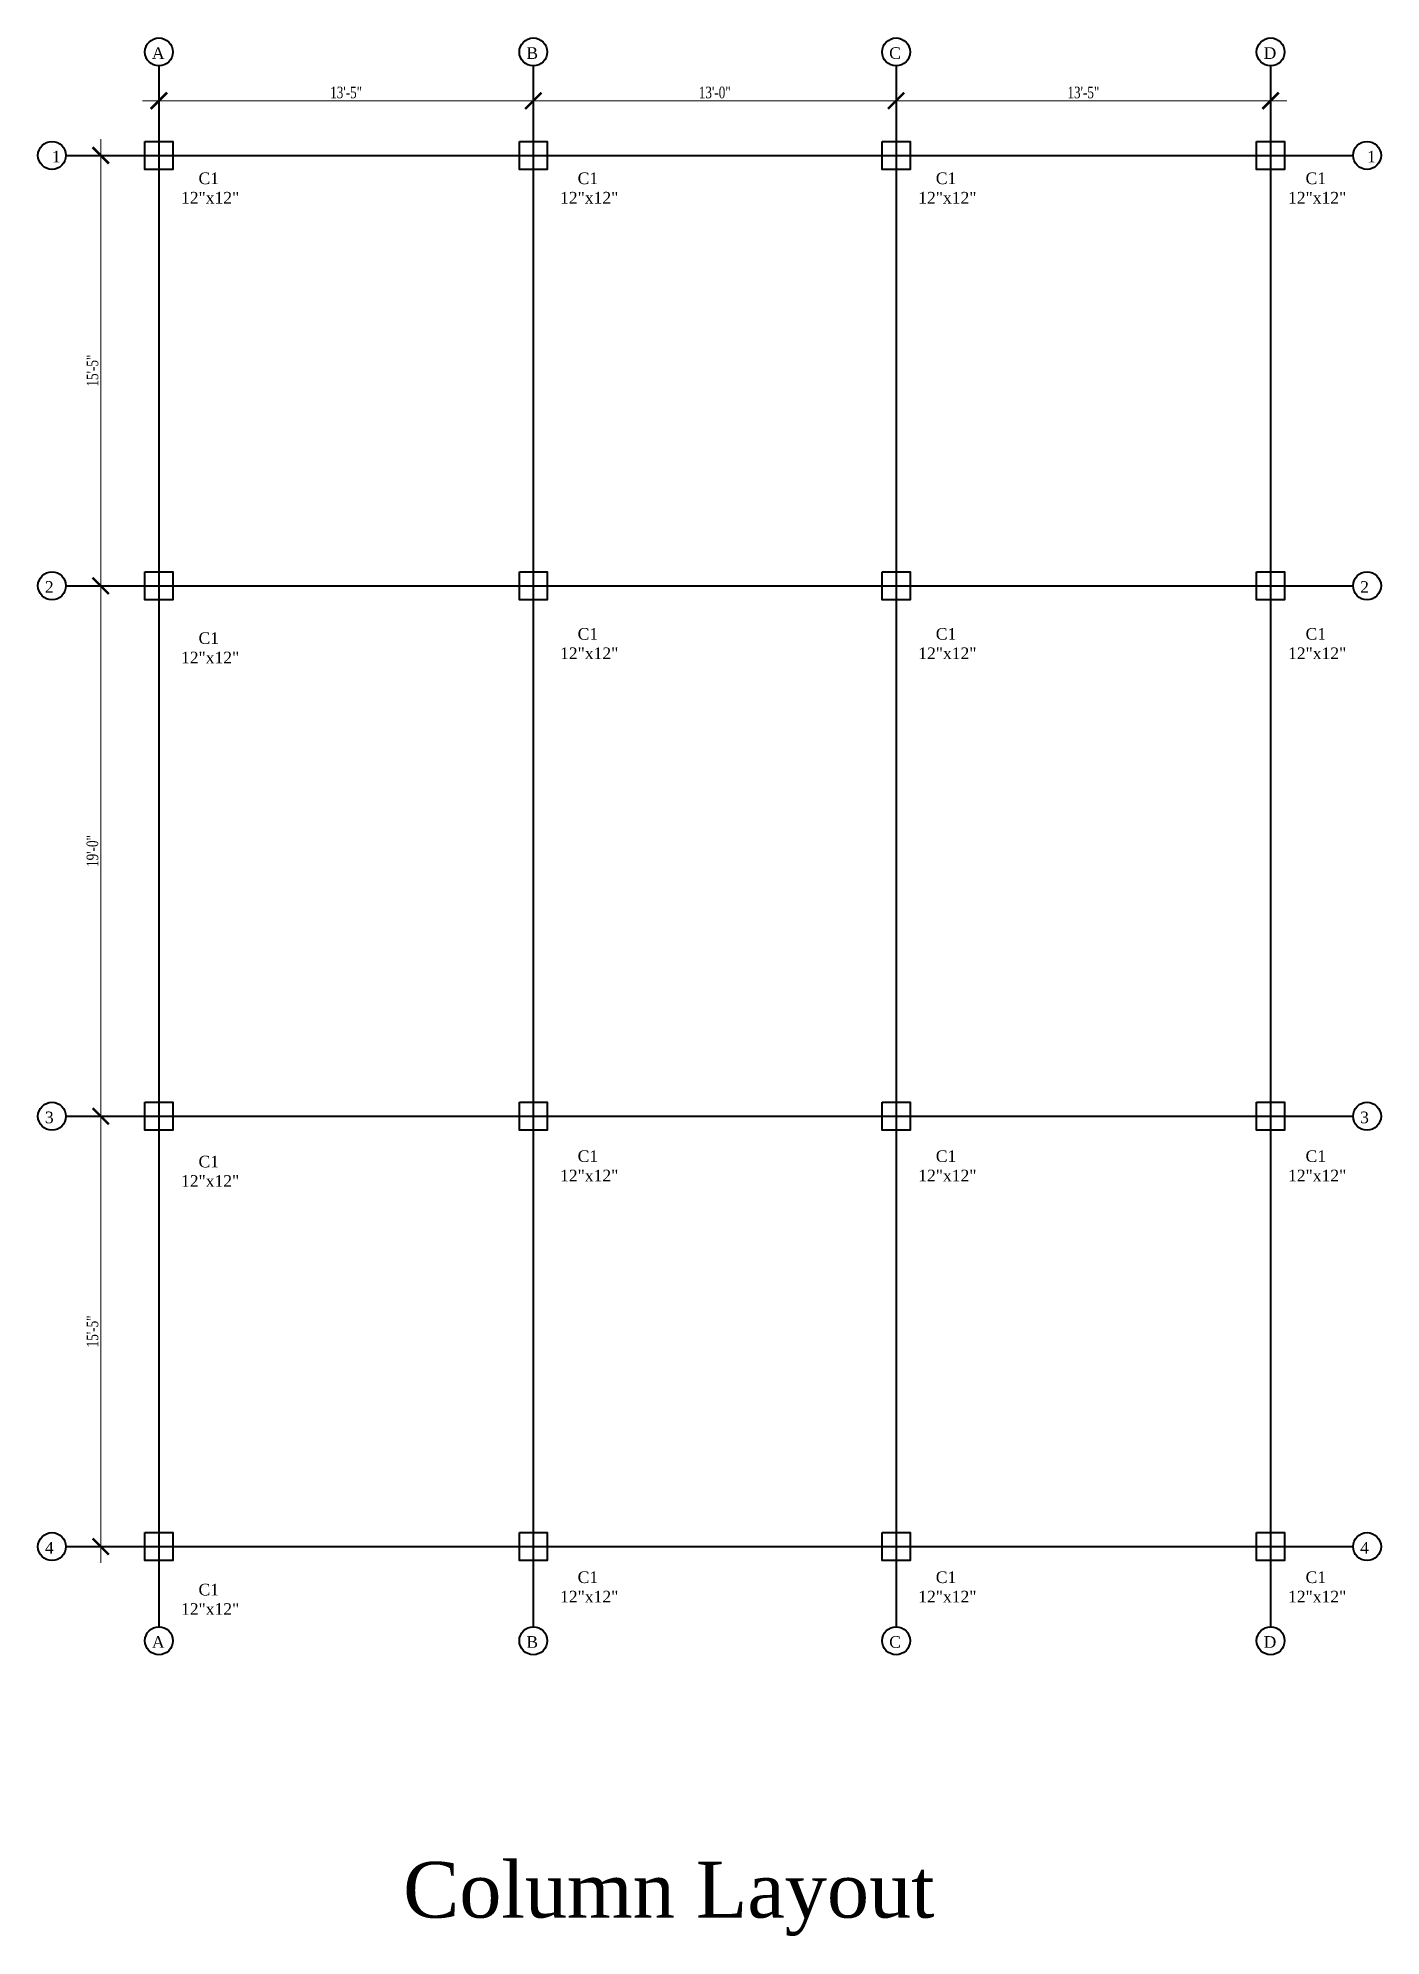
# Model space of a CAD drawing. Header units: inches. Extents: x -79350 to 491628, y -93215 to 155882.
# Drawn here: x -73230 to -72652, y -10507 to -9692 of the extents above; entities that cross this region are included whole.
import ezdxf

# ---------------------------------------------------------------- set-up
doc = ezdxf.new("R2010")
doc.units = ezdxf.units.IN
doc.header["$MEASUREMENT"] = 0
doc.layers.get('0').update_dxf_attribs({"lineweight": 30})
doc.layers.add('Column', color=1, linetype='Continuous', lineweight=30)
doc.layers.add('LINE', color=7, linetype='Continuous', lineweight=20)
doc.styles.get("Standard").update_dxf_attribs({"font": 'times.ttf', "height": 12})
doc.styles.add('Text', font='times.ttf', dxfattribs={"width": 0.75, "height": 5})
doc.dimstyles.new('Grid Dimension', dxfattribs={"dimscale": 0, "dimtxt": 5, "dimasz": 7, "dimexe": 7, "dimexo": 1, "dimgap": 1, "dimtad": 1, "dimdec": 0, "dimlfac": -1, "dimzin": 3, "dimdsep": 46, "dimlunit": 3, "dimtxsty": 'Text', "dimblk": 'ARCHTICK', "dimcen": 0.9, "dimdle": 7, "dimclrt": 5, "dimadec": 0, "dimazin": 0, "dimtfac": 0.75, "dimtdec": 0, "dimtix": 1, "dimtofl": 0, "dimtmove": 0, "dimatfit": 0, "dimldrblk": 'ARCHTICK', "dimfxl": 1, "dimtolj": 1, "dimtzin": 0, "dimlwd": -1, "dimlwe": -1, "dimarcsym": 0})

msp = doc.modelspace()

# ---------------------------------------------------------------- texts
at = {"color": 138, "linetype": 'ByBlock', "lineweight": 40, "true_color": 0x004a5e, "insert": (-73073, -10475.5), "char_height": 24, "attachment_point": 1}
msp.add_mtext_dynamic_manual_height_columns('Column Layout', width=455, gutter_width=60, heights=[5.23], dxfattribs=at)
at = {"layer": 'LINE', "lineweight": 40, "char_height": 5, "attachment_point": 1}
for s, width, insert in [('A', 24, (-73181, -9695.5)), ('B', 24, (-73020, -9695.5)), ('C', 24, (-72864, -9695.5)), ('D', 24, (-72703, -9695.5)), ('1', 24, (-73224, -9740)), ('1', 24, (-72658.5, -9740)), ('{\\C5;    C1^J12"x12"}', 37, (-73168.5, -9749.33)), ('{\\C5;    C1^J12"x12"}', 37, (-73005.5, -9749.33)), ('{\\C5;    C1^J12"x12"}', 37, (-72851.5, -9749.33)), ('{\\C5;    C1^J12"x12"}', 37, (-72692.5, -9749.33)), ('2', 24, (-73227, -9925)), ('2', 24, (-72661.5, -9925)), ('{\\C5;    C1^J12"x12"}', 37, (-73005.5, -9945.17)), ('{\\C5;    C1^J12"x12"}', 37, (-72851.5, -9945.17)), ('{\\C5;    C1^J12"x12"}', 37, (-72692.5, -9945.17)), ('{\\C5;    C1^J12"x12"}', 37, (-73168.5, -9947)), ('3', 24, (-73227, -10153)), ('3', 24, (-72661.5, -10153)), ('{\\C5;    C1^J12"x12"}', 37, (-73168.5, -10172)), ('{\\C5;    C1^J12"x12"}', 37, (-73005.5, -10169.67)), ('{\\C5;    C1^J12"x12"}', 37, (-72851.5, -10169.67)), ('{\\C5;    C1^J12"x12"}', 37, (-72692.5, -10169.67)), ('4', 24, (-73227, -10338)), ('4', 24, (-72661.5, -10338)), ('{\\C5;    C1^J12"x12"}', 37, (-73005.5, -10350.67)), ('{\\C5;    C1^J12"x12"}', 37, (-72851.5, -10350.67)), ('{\\C5;    C1^J12"x12"}', 37, (-72692.5, -10350.67)), ('{\\C5;    C1^J12"x12"}', 37, (-73168.5, -10356)), ('A', 24, (-73181, -10378.5)), ('B', 24, (-73020, -10378.5)), ('C', 24, (-72864, -10378.5)), ('D', 24, (-72703, -10378.5))]:
    msp.add_mtext_dynamic_manual_height_columns(s, width=width, gutter_width=60, heights=[0], dxfattribs=dict(at, insert=insert))

# ---------------------------------------------------------------- blocks, each defined once
blk = doc.blocks.new('_ArchTick')
at = {"color": 0, "linetype": 'ByBlock', "const_width": 0.15}
blk.add_lwpolyline([(-0.5, -0.5), (0.5, 0.5)], dxfattribs=at)
blk = doc.blocks.new('*D253')
at = {"layer": 'Defpoints', "color": 0, "lineweight": 40, "transparency": 16777216}
for p in [(-73178, -9716), (-73017, -9716), (-73017, -9718.5)]:
    blk.add_point(p, dxfattribs=at)
at = {"layer": 'LINE', "color": 0, "transparency": 16777216}
for p, q in [((-73178, -9717), (-73178, -9725.5)), ((-73017, -9717), (-73017, -9725.5)), ((-73185, -9718.5), (-73010, -9718.5))]:
    blk.add_line(p, q, dxfattribs=at)
at = {"layer": 'LINE', "color": 0, "transparency": 16777216, "xscale": 7, "yscale": 7, "zscale": 7, "rotation": 180}
blk.add_blockref('_ArchTick', (-73178, -9718.5), dxfattribs=at)
at = {"layer": 'LINE', "color": 0, "transparency": 16777216, "xscale": 7, "yscale": 7, "zscale": 7}
blk.add_blockref('_ArchTick', (-73017, -9718.5), dxfattribs=at)
at = {"layer": 'LINE', "color": 5, "lineweight": 40, "transparency": 16777216, "insert": (-73097.5, -9714.96), "char_height": 5, "attachment_point": 5, "style": 'Text'}
blk.add_mtext('\\A1;13\'-5"', dxfattribs=at)
blk = doc.blocks.new('*D254')
at = {"layer": 'Defpoints', "color": 0, "lineweight": 40, "transparency": 16777216}
for p in [(-73017, -9718.5), (-72861, -9718.5), (-72861, -9718.5)]:
    blk.add_point(p, dxfattribs=at)
at = {"layer": 'LINE', "color": 0, "transparency": 16777216}
for p, q in [((-73017, -9717.5), (-73017, -9711.5)), ((-72861, -9717.5), (-72861, -9711.5)), ((-73024, -9718.5), (-72854, -9718.5))]:
    blk.add_line(p, q, dxfattribs=at)
at = {"layer": 'LINE', "color": 0, "transparency": 16777216, "xscale": 7, "yscale": 7, "zscale": 7, "rotation": 180}
blk.add_blockref('_ArchTick', (-73017, -9718.5), dxfattribs=at)
at = {"layer": 'LINE', "color": 0, "transparency": 16777216, "xscale": 7, "yscale": 7, "zscale": 7}
blk.add_blockref('_ArchTick', (-72861, -9718.5), dxfattribs=at)
at = {"layer": 'LINE', "color": 5, "lineweight": 40, "transparency": 16777216, "insert": (-72939, -9714.96), "char_height": 5, "attachment_point": 5, "style": 'Text'}
blk.add_mtext('\\A1;13\'-0"', dxfattribs=at)
blk = doc.blocks.new('*D255')
at = {"layer": 'Defpoints', "color": 0, "lineweight": 40, "transparency": 16777216}
for p in [(-72861, -9718.5), (-72700, -9718.5), (-72700, -9718.5)]:
    blk.add_point(p, dxfattribs=at)
at = {"layer": 'LINE', "color": 0, "transparency": 16777216}
for p, q in [((-72861, -9717.5), (-72861, -9711.5)), ((-72700, -9717.5), (-72700, -9711.5)), ((-72868, -9718.5), (-72693, -9718.5))]:
    blk.add_line(p, q, dxfattribs=at)
at = {"layer": 'LINE', "color": 0, "transparency": 16777216, "xscale": 7, "yscale": 7, "zscale": 7, "rotation": 180}
blk.add_blockref('_ArchTick', (-72861, -9718.5), dxfattribs=at)
at = {"layer": 'LINE', "color": 0, "transparency": 16777216, "xscale": 7, "yscale": 7, "zscale": 7}
blk.add_blockref('_ArchTick', (-72700, -9718.5), dxfattribs=at)
at = {"layer": 'LINE', "color": 5, "lineweight": 40, "transparency": 16777216, "insert": (-72780.5, -9714.96), "char_height": 5, "attachment_point": 5, "style": 'Text'}
blk.add_mtext('\\A1;13\'-5"', dxfattribs=at)
blk = doc.blocks.new('*D256')
at = {"layer": 'Defpoints', "color": 0, "lineweight": 40, "transparency": 16777216}
for p in [(-73218, -9742), (-73218, -9927), (-73203, -9927)]:
    blk.add_point(p, dxfattribs=at)
at = {"layer": 'LINE', "color": 0, "transparency": 16777216}
for p, q in [((-73203, -9735), (-73203, -9934)), ((-73217, -9742), (-73196, -9742)), ((-73217, -9927), (-73196, -9927))]:
    blk.add_line(p, q, dxfattribs=at)
at = {"layer": 'LINE', "color": 0, "transparency": 16777216, "xscale": 7, "yscale": 7, "zscale": 7}
for p, rotation in [((-73203, -9742), 90), ((-73203, -9927), 270)]:
    blk.add_blockref('_ArchTick', p, dxfattribs=dict(at, rotation=rotation))
at = {"layer": 'LINE', "color": 5, "lineweight": 40, "transparency": 16777216, "insert": (-73206.54, -9834.5), "char_height": 5, "attachment_point": 5, "rotation": 90, "style": 'Text'}
blk.add_mtext('\\A1;15\'-5"', dxfattribs=at)
blk = doc.blocks.new('*D257')
at = {"layer": 'Defpoints', "color": 0, "lineweight": 40, "transparency": 16777216}
for p in [(-73203, -9927), (-73203, -10155), (-73203, -10155)]:
    blk.add_point(p, dxfattribs=at)
at = {"layer": 'LINE', "color": 0, "transparency": 16777216}
for p, q in [((-73203, -9920), (-73203, -10162)), ((-73204, -9927), (-73210, -9927)), ((-73204, -10155), (-73210, -10155))]:
    blk.add_line(p, q, dxfattribs=at)
at = {"layer": 'LINE', "color": 0, "transparency": 16777216, "xscale": 7, "yscale": 7, "zscale": 7}
for p, rotation in [((-73203, -9927), 90), ((-73203, -10155), 270)]:
    blk.add_blockref('_ArchTick', p, dxfattribs=dict(at, rotation=rotation))
at = {"layer": 'LINE', "color": 5, "lineweight": 40, "transparency": 16777216, "insert": (-73206.55, -10041), "char_height": 5, "attachment_point": 5, "rotation": 90, "style": 'Text'}
blk.add_mtext('\\A1;19\'-0"', dxfattribs=at)
blk = doc.blocks.new('*D258')
at = {"layer": 'Defpoints', "color": 0, "lineweight": 40, "transparency": 16777216}
for p in [(-73203, -10155), (-73203, -10340), (-73203, -10340)]:
    blk.add_point(p, dxfattribs=at)
at = {"layer": 'LINE', "color": 0, "transparency": 16777216}
for p, q in [((-73203, -10148), (-73203, -10347)), ((-73204, -10155), (-73210, -10155)), ((-73204, -10340), (-73210, -10340))]:
    blk.add_line(p, q, dxfattribs=at)
at = {"layer": 'LINE', "color": 0, "transparency": 16777216, "xscale": 7, "yscale": 7, "zscale": 7}
for p, rotation in [((-73203, -10155), 90), ((-73203, -10340), 270)]:
    blk.add_blockref('_ArchTick', p, dxfattribs=dict(at, rotation=rotation))
at = {"layer": 'LINE', "color": 5, "lineweight": 40, "transparency": 16777216, "insert": (-73206.54, -10247.5), "char_height": 5, "attachment_point": 5, "rotation": 90, "style": 'Text'}
blk.add_mtext('\\A1;15\'-5"', dxfattribs=at)

# ---------------------------------------------------------------- dimensions: what is measured, and where the dimension line sits
at = {"layer": 'LINE', "lineweight": 40}
for base, p1, p2, picture, middle in [((-73017, -9718.5), (-73178, -9716), (-73017, -9716), '*D253', (-73097.5, -9714.96)), ((-72861, -9718.5), (-73017, -9718.5), (-72861, -9718.5), '*D254', (-72939, -9714.96)), ((-72700, -9718.5), (-72861, -9718.5), (-72700, -9718.5), '*D255', (-72780.5, -9714.96))]:
    dim = msp.add_linear_dim(base=base, p1=p1, p2=p2, dimstyle='Grid Dimension', override={"dimscale": 1}, dxfattribs=at)
    dim.commit()
    dim.dimension.update_dxf_attribs({"geometry": picture, "text_midpoint": middle})
dim = msp.add_linear_dim(base=(-73203, -9927), p1=(-73218, -9742), p2=(-73218, -9927), angle=90, dimstyle='Grid Dimension', override={"dimscale": 1}, dxfattribs=at)
dim.commit()
dim.dimension.update_dxf_attribs({"geometry": '*D256', "text_midpoint": (-73203, -9834.5), "dimtype": 160})
for base, p1, p2, picture, middle in [((-73203, -10155), (-73203, -9927), (-73203, -10155), '*D257', (-73206.55, -10041)), ((-73203, -10340), (-73203, -10155), (-73203, -10340), '*D258', (-73206.54, -10247.5))]:
    dim = msp.add_linear_dim(base=base, p1=p1, p2=p2, angle=90, dimstyle='Grid Dimension', override={"dimscale": 1}, dxfattribs=at)
    dim.commit()
    dim.dimension.update_dxf_attribs({"geometry": picture, "text_midpoint": middle})

# ---------------------------------------------------------------- linework, layer by layer
at = {"layer": 'Column', "lineweight": 40}
for points in [[(-73184, -9736), (-73172, -9736), (-73172, -9748), (-73184, -9748)], [(-73023, -9736), (-73011, -9736), (-73011, -9748), (-73023, -9748)], [(-72867, -9736), (-72855, -9736), (-72855, -9748), (-72867, -9748)], [(-72706, -9736), (-72694, -9736), (-72694, -9748), (-72706, -9748)], [(-73184, -9921), (-73172, -9921), (-73172, -9933), (-73184, -9933)], [(-73023, -9921), (-73011, -9921), (-73011, -9933), (-73023, -9933)], [(-72867, -9921), (-72855, -9921), (-72855, -9933), (-72867, -9933)], [(-72706, -9921), (-72694, -9921), (-72694, -9933), (-72706, -9933)], [(-73184, -10149), (-73172, -10149), (-73172, -10161), (-73184, -10161)], [(-73023, -10149), (-73011, -10149), (-73011, -10161), (-73023, -10161)], [(-72867, -10149), (-72855, -10149), (-72855, -10161), (-72867, -10161)], [(-72706, -10149), (-72694, -10149), (-72694, -10161), (-72706, -10161)], [(-73184, -10334), (-73172, -10334), (-73172, -10346), (-73184, -10346)], [(-73023, -10334), (-73011, -10334), (-73011, -10346), (-73023, -10346)], [(-72867, -10334), (-72855, -10334), (-72855, -10346), (-72867, -10346)], [(-72706, -10334), (-72694, -10334), (-72694, -10346), (-72706, -10346)]]:
    msp.add_lwpolyline(points, close=True, dxfattribs=at)
at = {"layer": 'LINE', "lineweight": 40}
for p, q in [((-73178, -9703.5), (-73178, -10374.5)), ((-73017, -9703.5), (-73017, -10374.5)), ((-72861, -9703.5), (-72861, -10374.5)), ((-72700, -9703.5), (-72700, -10374.5)), ((-73218, -9742), (-72664.5, -9742)), ((-73218, -9927), (-72664.5, -9927)), ((-73218, -10155), (-72664.5, -10155)), ((-73218, -10340), (-72664.5, -10340))]:
    msp.add_line(p, q, dxfattribs=at)
for centre in [(-73178, -9697.5), (-73017, -9697.5), (-72861, -9697.5), (-72700, -9697.5), (-73224, -9742), (-72658.5, -9742), (-73224, -9927), (-72658.5, -9927), (-73224, -10155), (-72658.5, -10155), (-73224, -10340), (-72658.5, -10340), (-73178, -10380.5), (-73017, -10380.5), (-72861, -10380.5), (-72700, -10380.5)]:
    msp.add_circle(centre, 6, dxfattribs=at)

msp.set_redraw_order([(e.dxf.handle, doc.entitydb.next_handle()) for e in msp.query("TEXT MTEXT ATTDEF DIMENSION ARC_DIMENSION")])  # texts and dimensions are drawn at this point

doc.saveas('drawing.dxf')
